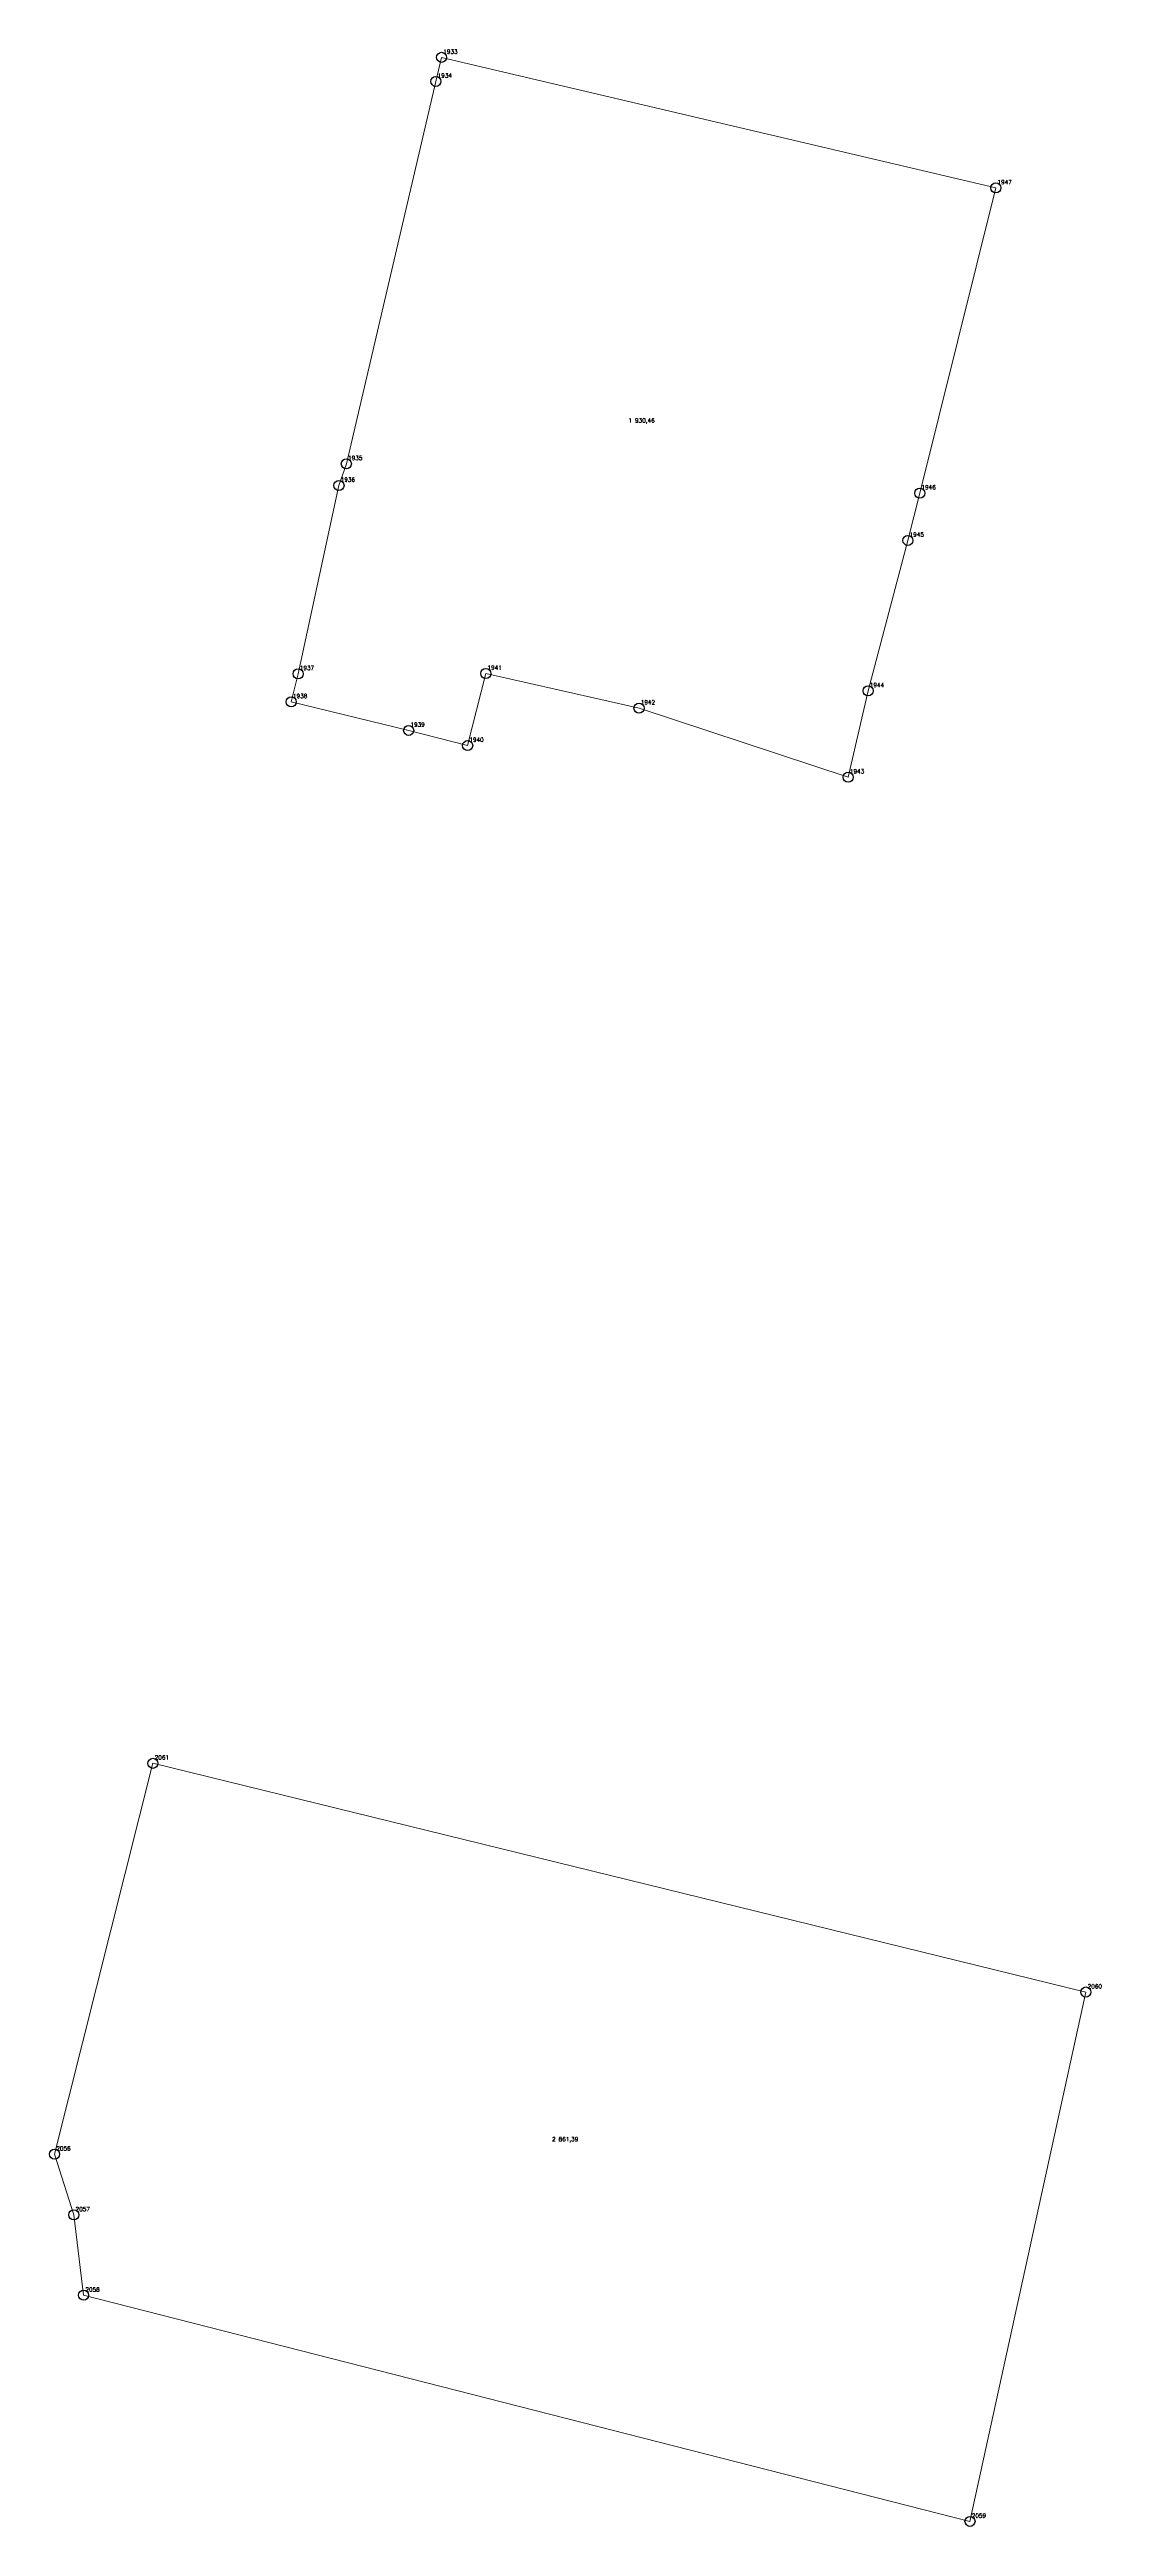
# Model space of a CAD drawing. Extents: x 1390702 to 1399289, y 354783 to 361029.
# Drawn here: x 1395726.6 to 1395804.9, y 359468.5 to 359653.1 of the extents above; entities that cross this region are included whole.
import ezdxf

# ---------------------------------------------------------------- set-up
doc = ezdxf.new("R2010")
doc.units = 0
doc.header["$PDMODE"] = 33
doc.header["$PDSIZE"] = 0.75
doc.layers.add('7 - разработанные границы территорий окн', color=7, linetype='Continuous')
doc.styles.get("Standard").update_dxf_attribs({"font": 'simplex.shx'})

msp = doc.modelspace()

# ---------------------------------------------------------------- linework, layer by layer
at = {"layer": '7 - разработанные границы территорий окн', "color": 7, "lineweight": 20}
for points in [[(1395755.76, 359652.5), (1395797.02, 359642.77), (1395791.36, 359620.03), (1395790.48, 359616.51), (1395787.51, 359605.3), (1395786.03, 359598.86), (1395770.46, 359604.01), (1395759.05, 359606.59), (1395757.7, 359601.22), (1395753.31, 359602.35), (1395744.57, 359604.48), (1395745.08, 359606.57), (1395748.12, 359620.6), (1395748.67, 359622.21), (1395755.34, 359650.71), (1395755.76, 359652.5)], [(1395726.95, 359496.27), (1395734.27, 359525.39), (1395803.73, 359508.35), (1395795.1, 359468.91), (1395729.11, 359485.76), (1395728.38, 359491.75), (1395726.95, 359496.27)]]:
    msp.add_lwpolyline(points, close=True, dxfattribs=at)
at = {"layer": '7 - разработанные границы территорий окн'}
for p in [(1395755.76, 359652.5), (1395755.34, 359650.71), (1395797.02, 359642.77), (1395748.67, 359622.21), (1395748.12, 359620.6), (1395791.36, 359620.03), (1395790.48, 359616.51), (1395745.08, 359606.57), (1395759.05, 359606.59), (1395744.57, 359604.48), (1395787.51, 359605.3), (1395770.46, 359604.01), (1395753.31, 359602.35), (1395757.7, 359601.22), (1395786.03, 359598.86), (1395734.27, 359525.39), (1395803.73, 359508.35), (1395726.95, 359496.27), (1395728.38, 359491.75), (1395729.11, 359485.76), (1395795.1, 359468.91)]:
    msp.add_point(p, dxfattribs=at)

# ---------------------------------------------------------------- texts
at = {"layer": '7 - разработанные границы территорий окн', "color": 7}
for s, p in [('1933', (1395755.89, 359652.77)), ('1934', (1395755.47, 359650.99)), ('1947', (1395797.15, 359643.05)), ('1 930,46', (1395769.68, 359625.29)), ('1935', (1395748.8, 359622.49)), ('1936', (1395748.25, 359620.88)), ('1946', (1395791.49, 359620.31)), ('1945', (1395790.61, 359616.79)), ('1937', (1395745.21, 359606.85)), ('1941', (1395759.18, 359606.87)), ('1938', (1395744.7, 359604.76)), ('1944', (1395787.64, 359605.58)), ('1942', (1395770.59, 359604.29)), ('1939', (1395753.44, 359602.63)), ('1940', (1395757.83, 359601.5)), ('1943', (1395786.16, 359599.14)), ('2061', (1395734.4, 359525.67)), ('2060', (1395803.86, 359508.62)), ('2056', (1395727.08, 359496.54)), ('2 861,39', (1395763.99, 359497.23)), ('2057', (1395728.51, 359492.02)), ('2058', (1395729.24, 359486.03)), ('2059', (1395795.23, 359469.18))]:
    msp.add_text(s, height=0.311, dxfattribs=at).set_placement(p)

doc.saveas('drawing.dxf')
